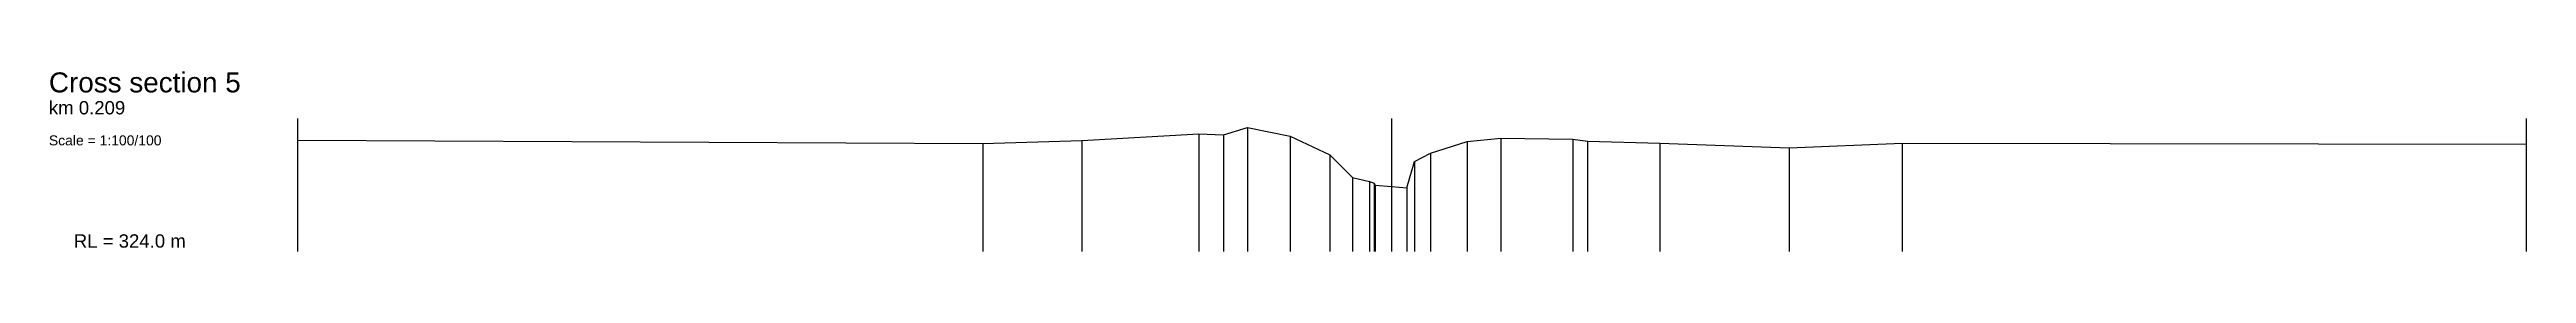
# Model space of a CAD drawing. Header units: millimetres. Extents: x -8 to 79, y -83 to 317.
# Drawn here: x -7.5 to 67.1, y 3 to 8.4 of the extents above; entities that cross this region are included whole.
import ezdxf
from ezdxf.enums import TextEntityAlignment as Align

# ---------------------------------------------------------------- set-up
doc = ezdxf.new("R2010")
doc.units = ezdxf.units.MM
doc.styles.get("Standard").update_dxf_attribs({"font": 'arial.ttf'})

msp = doc.modelspace()

# ---------------------------------------------------------------- texts
for s, height, p in [('Cross section 5', 0.6, (-7.5, 7.6)), ('km 0.209', 0.4, (-7.5, 7)), ('Scale = 1:100/100', 0.3, (-7.5, 6.1)), ('RL = 324.0 m', 0.4, (-6.75, 3))]:
    msp.add_text(s, height=height).set_placement(p, align=Align.BOTTOM_LEFT)

# ---------------------------------------------------------------- linework, layer by layer
at = {"layer": 'axis', "color": 1}
msp.add_line((32.937, 3), (32.937, 7), dxfattribs=at)
at = {"layer": 'frame'}
for p, q in [((0, 3), (0, 7)), ((67.099, 3), (67.099, 7))]:
    msp.add_line(p, q, dxfattribs=at)
at = {"layer": 'marker', "color": 253}
for p, q in [((28.586, 6.73), (28.586, 3)), ((20.616, 6.25), (20.616, 3)), ((23.597, 6.34), (23.597, 3)), ((27.121, 6.54), (27.121, 3)), ((27.863, 6.51), (27.863, 3)), ((29.872, 6.47), (29.872, 3)), ((35.207, 6.31), (35.207, 3)), ((36.22, 6.41), (36.22, 3)), ((38.382, 6.38), (38.382, 3)), ((38.831, 6.32), (38.831, 3)), ((41.002, 6.26), (41.002, 3)), ((44.898, 6.12), (44.898, 3)), ((48.297, 6.26), (48.297, 3)), ((31.073, 5.91), (31.073, 3)), ((31.753, 5.23), (31.753, 3)), ((33.622, 5.71), (33.622, 3)), ((34.099, 5.96), (34.099, 3)), ((32.266, 5.11), (32.266, 3)), ((32.401, 5.06), (32.401, 3)), ((32.438, 5), (32.438, 3)), ((32.926, 4.96), (32.926, 3)), ((33.389, 4.92), (33.389, 3))]:
    msp.add_line(p, q, dxfattribs=at)
at = {"layer": 'profile'}
msp.add_lwpolyline([(0, 6.35), (20.616, 6.25), (23.597, 6.34), (27.121, 6.54), (27.863, 6.51), (28.586, 6.73), (29.872, 6.47), (31.073, 5.91), (31.753, 5.23), (32.266, 5.11), (32.401, 5.06), (32.438, 5), (32.926, 4.96), (33.389, 4.92), (33.622, 5.71), (34.099, 5.96), (35.207, 6.31), (36.22, 6.41), (38.382, 6.38), (38.831, 6.32), (41.002, 6.26), (44.898, 6.12), (48.297, 6.26), (67.099, 6.23)], dxfattribs=at)

msp.set_redraw_order([(e.dxf.handle, doc.entitydb.next_handle()) for e in msp.query("TEXT MTEXT ATTDEF DIMENSION ARC_DIMENSION")])  # texts and dimensions are drawn at this point

doc.saveas('drawing.dxf')
